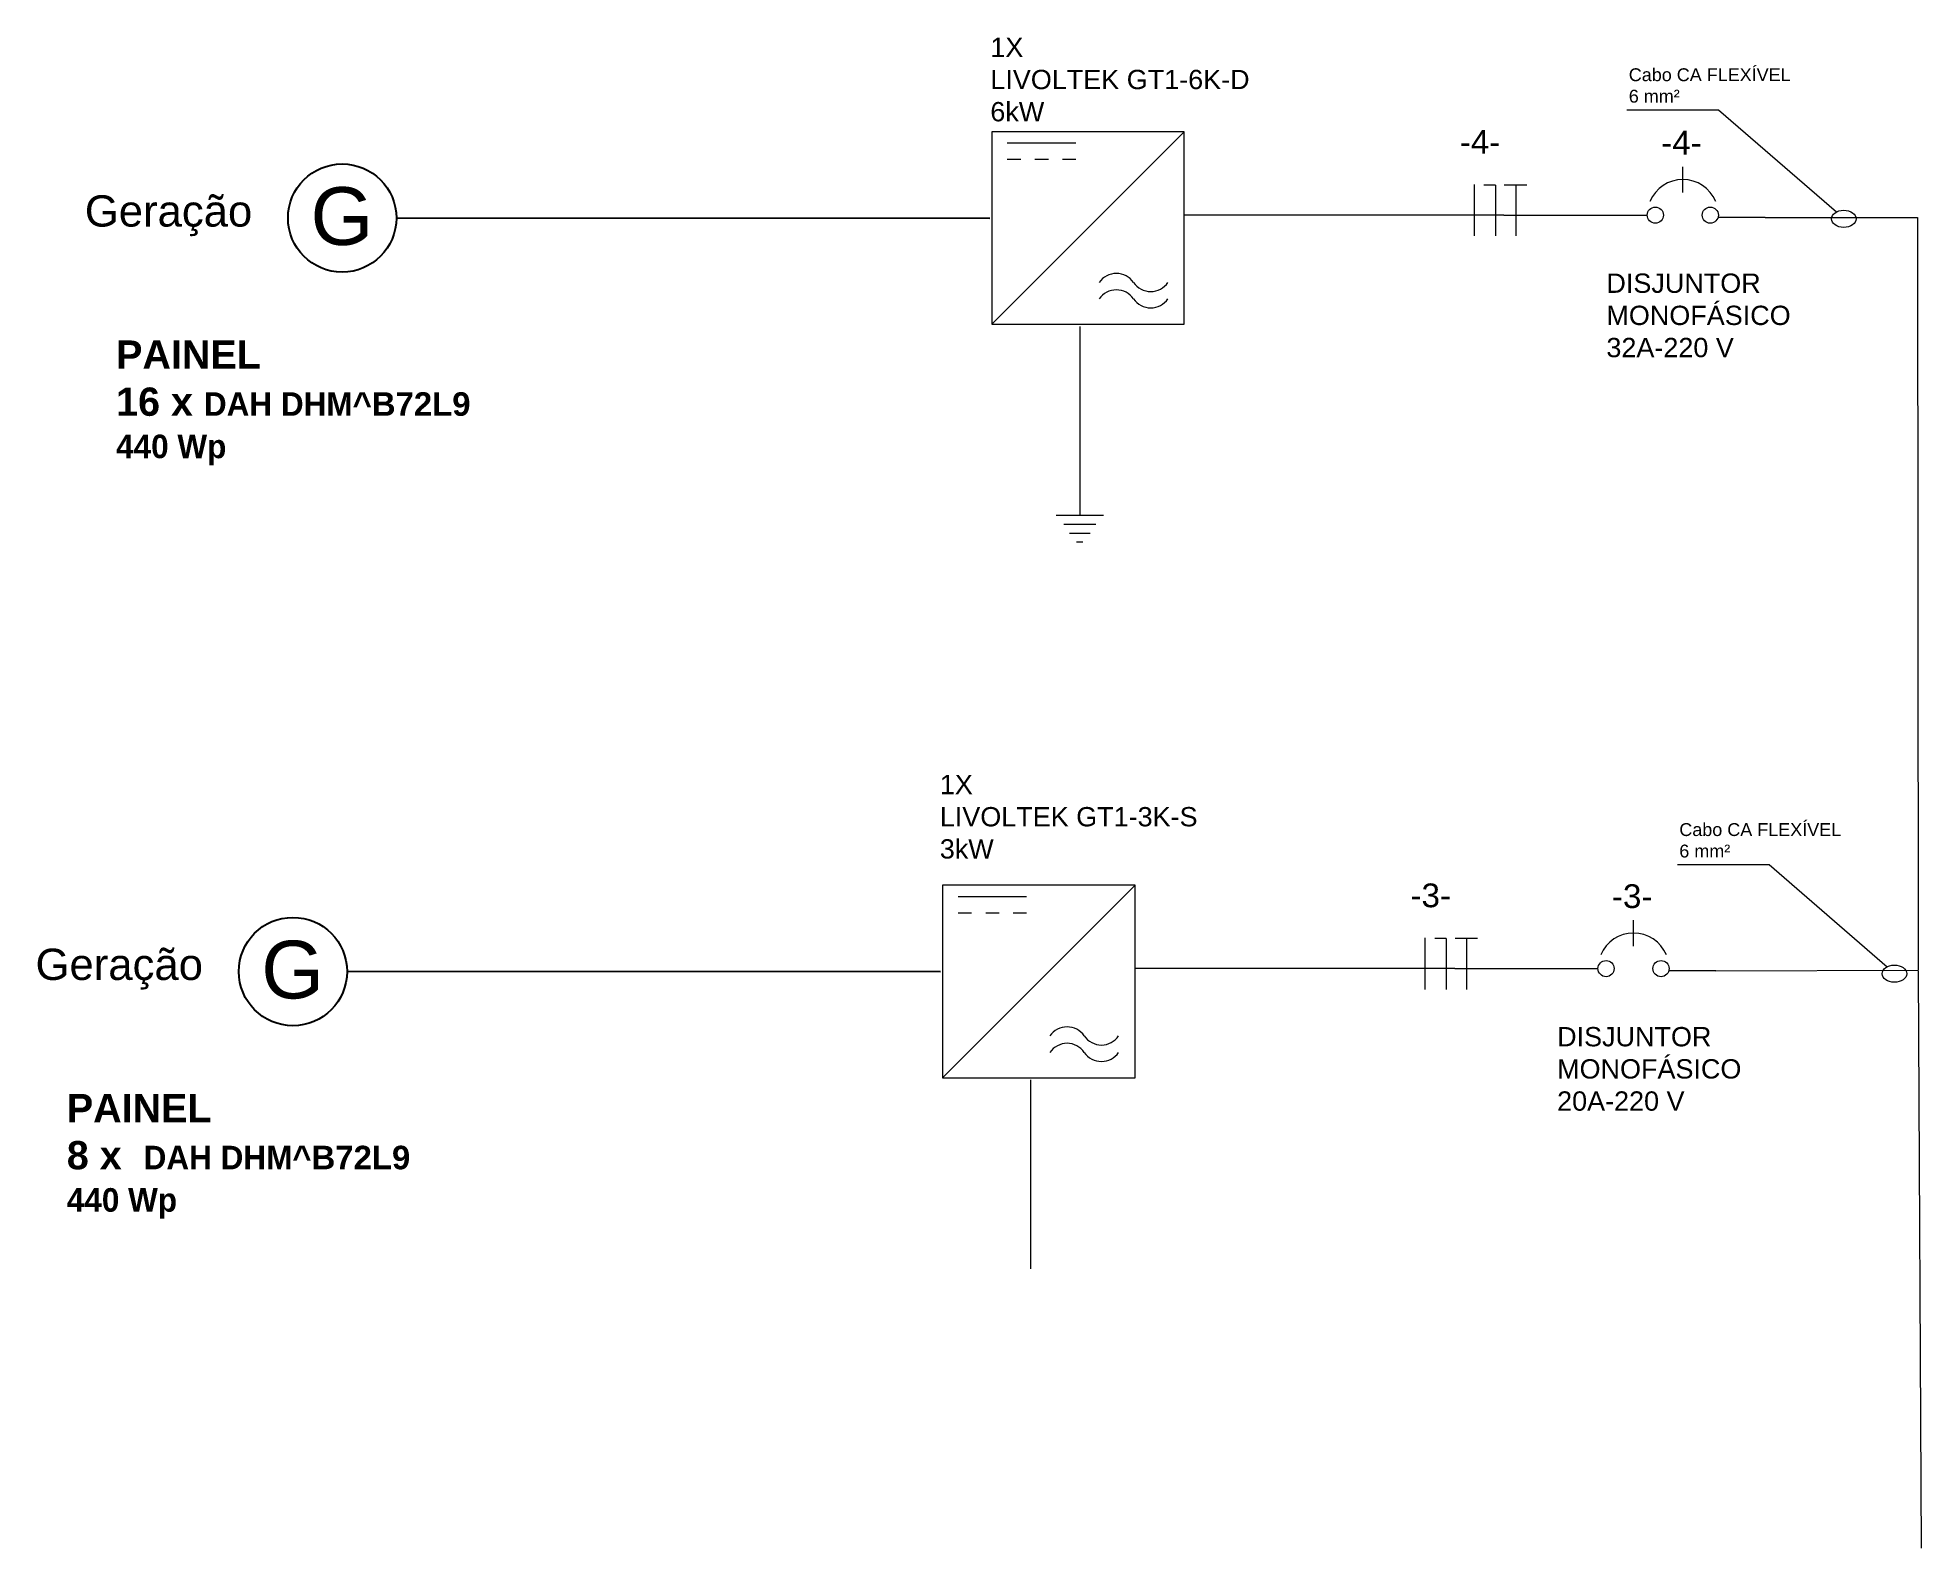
# Model space of a CAD drawing. Header units: millimetres. Extents: x -337670422 to 400479, y -429719 to 319704014.
# Drawn here: x -337670421.7 to -337670255.1, y 319703879.9 to 319704013.6 of the extents above; entities that cross this region are included whole.
import ezdxf

# ---------------------------------------------------------------- set-up
doc = ezdxf.new("R2010")
doc.units = ezdxf.units.MM
for name, color, linetype, lineweight in [('02.elt_linha_de_chamada', 1, 'Continuous', 13), ('BRANCO', 7, 'Continuous', 15), ('GROSEIRO', 7, 'Continuous', 15)]:
    doc.layers.add(name, color=color, linetype=linetype, lineweight=lineweight)
doc.styles.add('ARIAL', font='arial.ttf', dxfattribs={"height": 0.1})
doc.styles.get("Standard").update_dxf_attribs({"font": 'arial.ttf'})

msp = doc.modelspace()

# ---------------------------------------------------------------- texts
at = {"lineweight": 13}
for s, p in [('   -4-', (-337670298.36, 319704003.3)), ('   -4-', (-337670280.54, 319704003.23)), ('   -3-', (-337670302.72, 319703936.63)), ('   -3-', (-337670284.9, 319703936.56))]:
    msp.add_text(s, height=2.101, dxfattribs=at).set_placement(p)
at = {"style": 'ARIAL'}
for p in [(-337670397.58, 319703995.23), (-337670401.94, 319703928.56)]:
    msp.add_text('G', height=5.11, dxfattribs=at).set_placement(p)
at = {"color": 5, "lineweight": 13, "char_height": 1.1385, "attachment_point": 1}
for insert in [(-337670280.96, 319704010.86), (-337670276.49, 319703944.07)]:
    msp.add_mtext_dynamic_manual_height_columns('Cabo CA FLEXÍVEL \\P6 mm²', width=212.4358, gutter_width=12.5, heights=[0], dxfattribs=dict(at, insert=insert))
at = {"char_height": 2.765, "attachment_point": 1}
for insert in [(-337670417.55, 319703999.62), (-337670421.91, 319703932.96)]:
    msp.add_mtext_dynamic_manual_height_columns('Geração', width=241.1749, gutter_width=124.32, heights=[38.42], dxfattribs=dict(at, insert=insert))
at = {"layer": 'BRANCO', "linetype": 'Continuous', "char_height": 2.5, "attachment_point": 1}
for s, insert in [('{\\fArial|b1|i0|c0|p34;PAINEL\\P16 x \\fUbuntu|b1|i0|c0|p0;\\H0.83333x;DAH DHM\\fArial|b1|i0|c0|p34;^B72L9\\P\\fUbuntu|b1|i0|c0|p0;440 Wp}', (-337670414.78, 319703986.78)), ('{\\fArial|b1|i0|c0|p34;PAINEL\\P8 x  \\fUbuntu|b1|i0|c0|p0;\\H0.83333x;DAH DHM\\fArial|b1|i0|c0|p34;^B72L9\\P\\fUbuntu|b1|i0|c0|p0;440 Wp}', (-337670419.14, 319703920.11))]:
    msp.add_mtext_dynamic_manual_height_columns(s, width=44.068, gutter_width=12.5, heights=[0], dxfattribs=dict(at, insert=insert))
at = {"layer": 'GROSEIRO', "lineweight": 13, "char_height": 1.7078, "attachment_point": 1}
for s, width, insert in [('1X\\PLIVOLTEK GT1-6K-D\\P6kW          \\P              ', 23.5543, (-337670337.44, 319704013.57)), ('DISJUNTOR \\PMONOFÁSICO\\P32A-220 V\\P              ', 14.5597, (-337670282.94, 319703992.7)), ('1X\\PLIVOLTEK GT1-3K-S\\P3kW          \\P              ', 23.5543, (-337670341.91, 319703948.34)), ('DISJUNTOR \\PMONOFÁSICO\\P20A-220 V\\P              ', 14.5597, (-337670287.3, 319703926.03))]:
    msp.add_mtext_dynamic_manual_height_columns(s, width=width, gutter_width=12.5, heights=[0], dxfattribs=dict(at, insert=insert))

# ---------------------------------------------------------------- linework, layer by layer
at = {"color": 5, "lineweight": 13}
for p, q in [((-337670281.12, 319704007.19), (-337670273.01, 319704007.19)), ((-337670273.01, 319704007.19), (-337670262.58, 319703998.15)), ((-337670276.64, 319703940.41), (-337670268.54, 319703940.41)), ((-337670268.54, 319703940.41), (-337670258.1, 319703931.36))]:
    msp.add_line(p, q, dxfattribs=at)
at = {"lineweight": 13}
for p, q in [((-337670337.32, 319704005.25), (-337670337.32, 319703988.21)), ((-337670320.28, 319704005.25), (-337670337.32, 319704005.25)), ((-337670337.32, 319703988.21), (-337670320.28, 319704005.25)), ((-337670335.94, 319704004.26), (-337670329.87, 319704004.26)), ((-337670320.28, 319703988.21), (-337670320.28, 319704005.25)), ((-337670335.94, 319704002.81), (-337670334.75, 319704002.81)), ((-337670333.49, 319704002.81), (-337670332.29, 319704002.81)), ((-337670331.06, 319704002.81), (-337670329.87, 319704002.81)), ((-337670294.64, 319704000.58), (-337670294.64, 319703996.03)), ((-337670292.76, 319704000.53), (-337670293.77, 319704000.53)), ((-337670292.76, 319704000.53), (-337670292.76, 319703996.03)), ((-337670290.96, 319704000.53), (-337670291.97, 319704000.53)), ((-337670289.99, 319704000.53), (-337670290.99, 319704000.53)), ((-337670290.96, 319704000.53), (-337670290.96, 319703996.03)), ((-337670292.16, 319703997.87), (-337670320.28, 319703997.87)), ((-337670292, 319703997.87), (-337670279.33, 319703997.87)), ((-337670268.9, 319703997.66), (-337670273.07, 319703997.66)), ((-337670337.32, 319703988.21), (-337670320.28, 319703988.21)), ((-337670329.53, 319703988.02), (-337670329.53, 319703971.3)), ((-337670327.43, 319703971.3), (-337670331.63, 319703971.3)), ((-337670328.11, 319703970.49), (-337670330.95, 319703970.49)), ((-337670328.62, 319703969.69), (-337670330.44, 319703969.69)), ((-337670329.25, 319703968.93), (-337670329.81, 319703968.93)), ((-337670341.68, 319703938.58), (-337670341.68, 319703921.54)), ((-337670324.64, 319703938.58), (-337670341.68, 319703938.58)), ((-337670341.68, 319703921.54), (-337670324.64, 319703938.58)), ((-337670340.3, 319703937.59), (-337670334.23, 319703937.59)), ((-337670324.64, 319703921.54), (-337670324.64, 319703938.58)), ((-337670340.3, 319703936.14), (-337670339.11, 319703936.14)), ((-337670337.85, 319703936.14), (-337670336.65, 319703936.14)), ((-337670335.42, 319703936.14), (-337670334.23, 319703936.14)), ((-337670299, 319703933.91), (-337670299, 319703929.36)), ((-337670297.12, 319703933.86), (-337670298.13, 319703933.86)), ((-337670297.12, 319703933.86), (-337670297.12, 319703929.36)), ((-337670295.32, 319703933.86), (-337670296.33, 319703933.86)), ((-337670294.35, 319703933.86), (-337670295.35, 319703933.86)), ((-337670295.32, 319703933.86), (-337670295.32, 319703929.36)), ((-337670296.52, 319703931.2), (-337670324.64, 319703931.2)), ((-337670296.36, 319703931.2), (-337670283.69, 319703931.2)), ((-337670273.26, 319703930.99), (-337670277.43, 319703930.99)), ((-337670341.68, 319703921.54), (-337670324.64, 319703921.54)), ((-337670333.89, 319703921.35), (-337670333.89, 319703904.63))]:
    msp.add_line(p, q, dxfattribs=at)
at = {"lineweight": 13, "ltscale": 0.13}
for p, q in [((-337670276.18, 319703999.87), (-337670276.18, 319704002.15)), ((-337670280.54, 319703933.2), (-337670280.54, 319703935.48))]:
    msp.add_line(p, q, dxfattribs=at)
at = {"color": 253}
for p, q in [((-337670337.5, 319703997.58), (-337670390, 319703997.61)), ((-337670341.86, 319703930.91), (-337670394.36, 319703930.94))]:
    msp.add_line(p, q, dxfattribs=at)
at = {"linetype": 'Continuous', "lineweight": 13}
msp.add_line((-337670268.9, 319703997.66), (-337670255.41, 319703997.66), dxfattribs=at)
for centre in [(-337670394.78, 319703997.61), (-337670399.14, 319703930.94)]:
    msp.add_circle(centre, 4.79)
at = {"lineweight": 13, "ltscale": 0.13}
for centre in [(-337670278.61, 319703997.87), (-337670273.75, 319703997.87), (-337670282.97, 319703931.2), (-337670278.11, 319703931.2)]:
    msp.add_circle(centre, 0.714, dxfattribs=at)
for centre in [(-337670276.18, 319703997.87), (-337670280.54, 319703931.2)]:
    msp.add_arc(centre, 3.15, 22.6598, 157.3402, dxfattribs=at)
at = {"lineweight": 13}
for centre, start, end in [((-337670326.29, 319703990.87), 34.4253, 145.5747), ((-337670326.29, 319703989.41), 34.4253, 145.5747), ((-337670323.25, 319703992.95), 214.4253, 325.5747), ((-337670323.25, 319703991.5), 214.4253, 325.5747), ((-337670330.65, 319703924.2), 34.4253, 145.5747), ((-337670330.65, 319703922.75), 34.4253, 145.5747), ((-337670327.61, 319703926.28), 214.4253, 325.5747), ((-337670327.61, 319703924.83), 214.4253, 325.5747)]:
    msp.add_arc(centre, 1.84, start, end, dxfattribs=at)
at = {"color": 5, "lineweight": 13}
for centre in [(-337670261.94, 319703997.54), (-337670257.46, 319703930.75)]:
    msp.add_ellipse(centre, major_axis=(1.09, 0), ratio=0.696719, dxfattribs=at)
at = {"layer": '02.elt_linha_de_chamada', "color": 0, "linetype": 'Continuous'}
for p, q in [((-337670292, 319703997.87), (-337670292.16, 319703997.87)), ((-337670296.36, 319703931.2), (-337670296.52, 319703931.2))]:
    msp.add_line(p, q, dxfattribs=at)
at = {"layer": 'BRANCO', "linetype": 'Continuous'}
for p, q in [((-337670255.41, 319703997.66), (-337670255.35, 319703931.06)), ((-337670273.26, 319703930.99), (-337670255.35, 319703931.06)), ((-337670255.35, 319703930.99), (-337670255.08, 319703879.91))]:
    msp.add_line(p, q, dxfattribs=at)

msp.set_redraw_order([(e.dxf.handle, doc.entitydb.next_handle()) for e in msp.query("TEXT MTEXT ATTDEF DIMENSION ARC_DIMENSION")])  # texts and dimensions are drawn at this point

doc.saveas('drawing.dxf')
